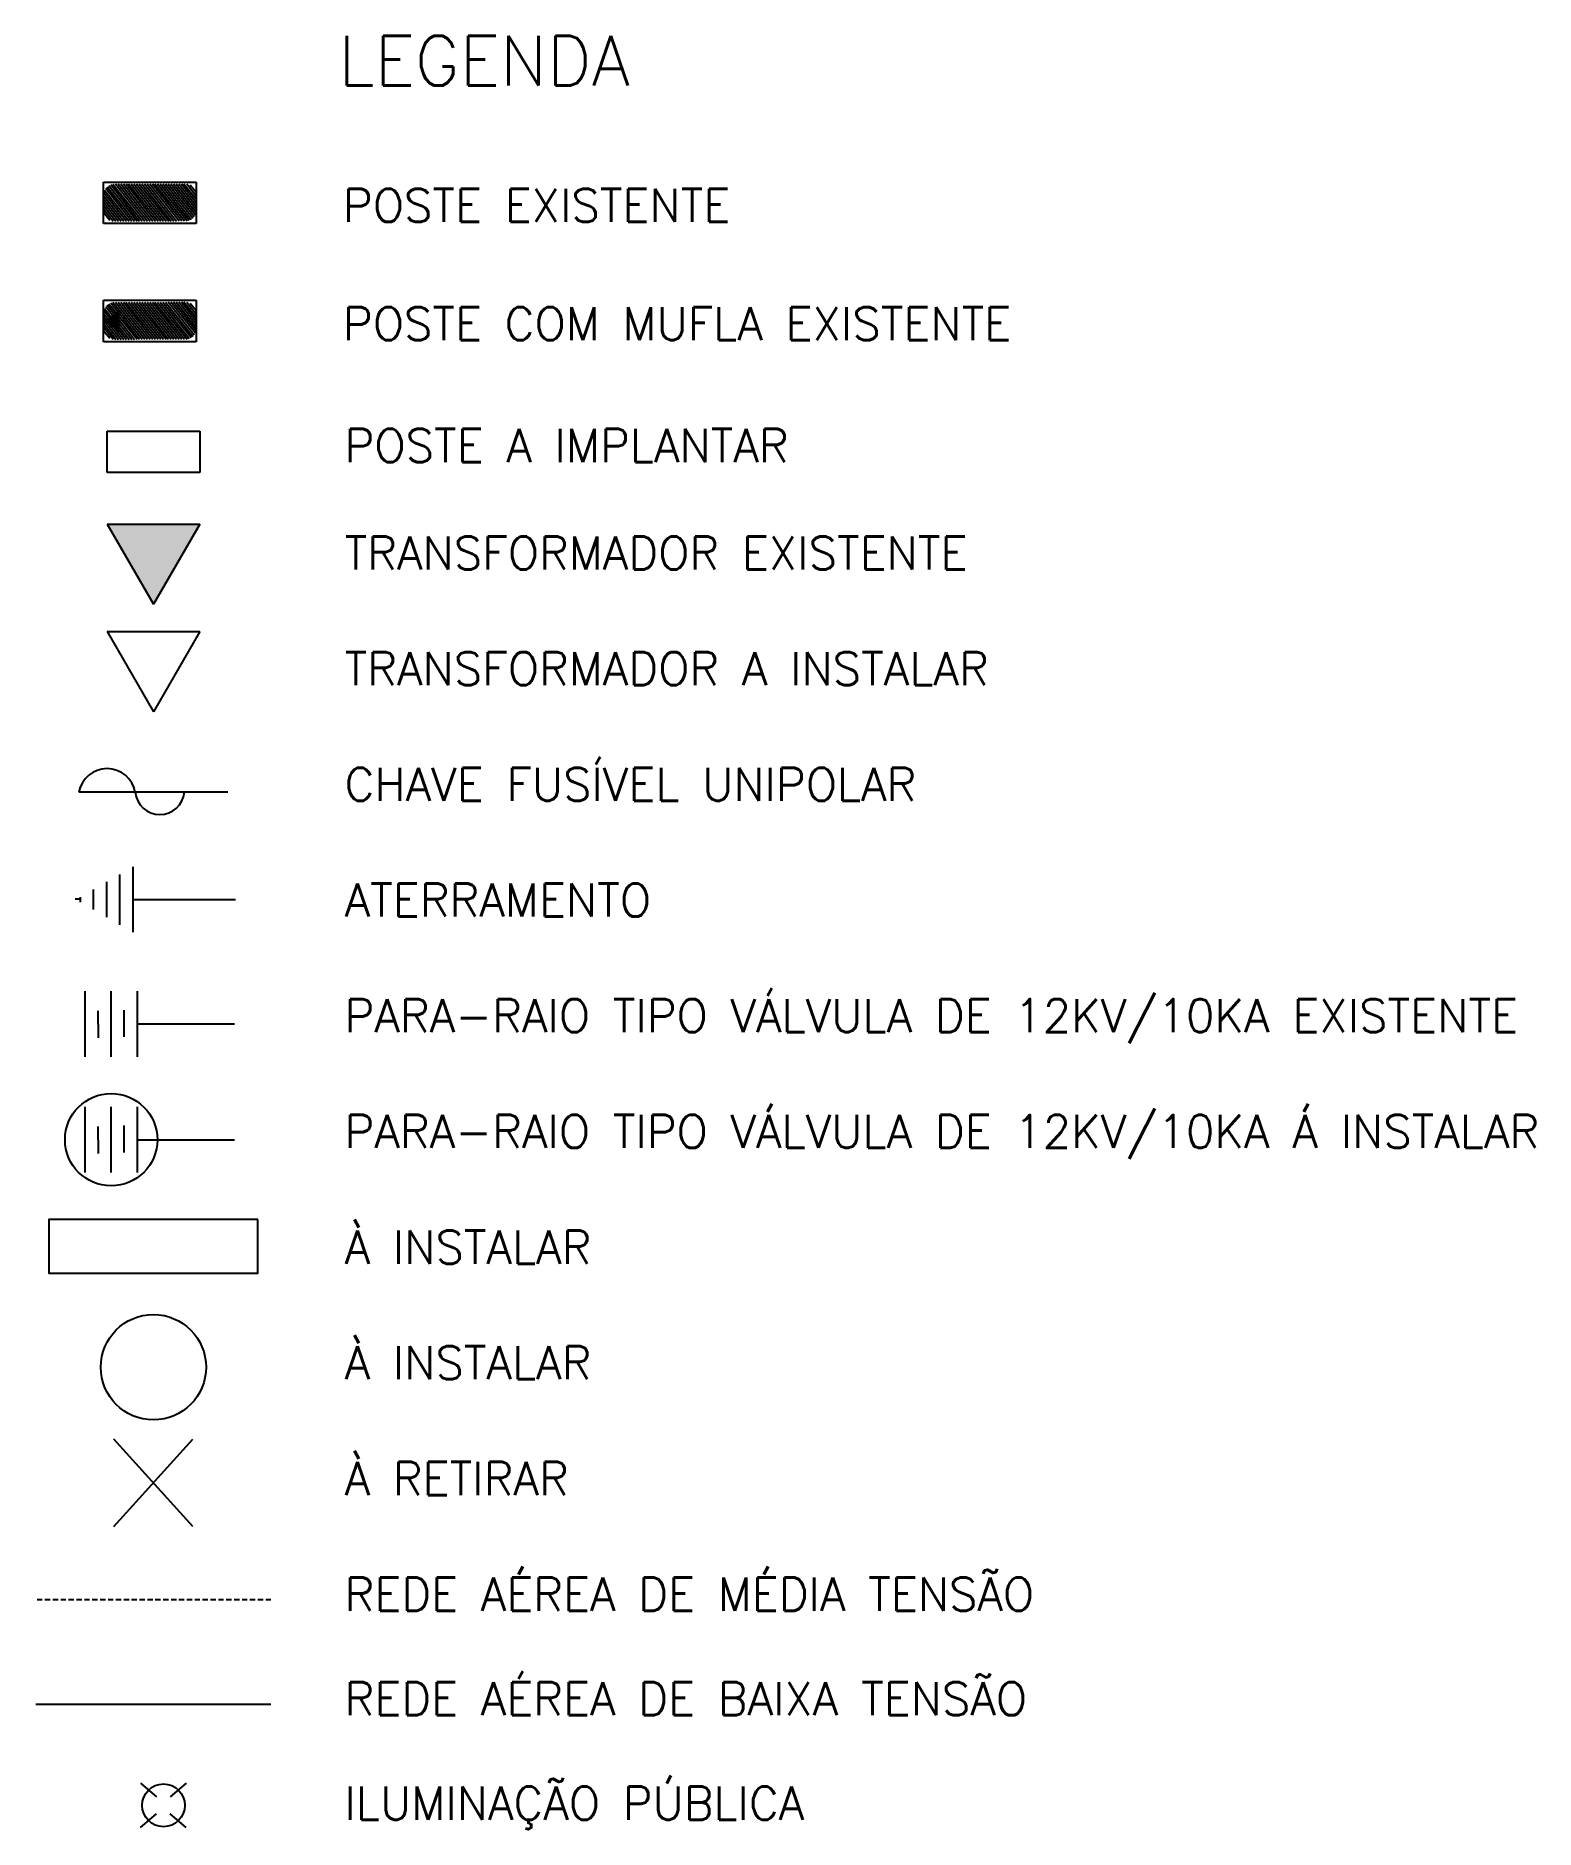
# Model space of a CAD drawing. Header units: metres. Extents: x 2259 to 2924, y 760 to 1225.
# Drawn here: x 2833.6 to 2924.1, y 897.7 to 1006 of the extents above; entities that cross this region are included whole.
import ezdxf

# ---------------------------------------------------------------- set-up
doc = ezdxf.new("R2010")
doc.units = ezdxf.units.M
doc.linetypes.add('HIDDEN', pattern=[9.525, 6.35, -3.175])
for name, color, linetype in [('BAIXA TENSÃO', 1, 'Continuous'), ('CARIMBO', 7, 'Continuous'), ('COTA', 2, 'Continuous'), ('MOLDURA 01', 9, 'Continuous')]:
    doc.layers.add(name, color=color, linetype=linetype)
doc.styles.add('ROMANS', font='ROMANS.SHX')

msp = doc.modelspace()

# ---------------------------------------------------------------- texts
at = {"layer": 'CARIMBO', "style": 'ROMANS'}
msp.add_text('LEGENDA', height=3, dxfattribs=at).set_placement((2851.85, 1003.04))
at = {"layer": 'CARIMBO', "color": 7, "style": 'ROMANS'}
for s, p in [('POSTE EXISTENTE', (2852.13, 994.8)), ('POSTE COM MUFLA EXISTENTE', (2852.13, 987.66)), ('POSTE A IMPLANTAR ', (2852.23, 980.3)), ('TRANSFORMADOR EXISTENTE', (2852.23, 973.81)), ('TRANSFORMADOR A INSTALAR', (2852.23, 966.83)), ('CHAVE FUSÍVEL UNIPOLAR', (2852.23, 959.84)), ('ATERRAMENTO', (2852.23, 952.85)), ('PARA-RAIO TIPO VÁLVULA DE 12KV/10KA EXISTENTE', (2852.23, 945.87)), ('PARA-RAIO TIPO VÁLVULA DE 12KV/10KA Á INSTALAR', (2852.23, 938.88)), ('À INSTALAR', (2852.23, 931.89)), ('À INSTALAR', (2852.23, 924.91)), ('À RETIRAR', (2852.23, 917.92)), ('REDE AÉREA DE MÉDIA TENSÃO', (2852.23, 910.93)), ('REDE AÉREA DE BAIXA TENSÃO', (2852.23, 904.62)), ('ILUMINAÇÃO PÚBLICA', (2852.23, 898.31))]:
    msp.add_text(s, height=2, dxfattribs=at).set_placement(p)

# ---------------------------------------------------------------- hatches: boundary and pattern name
at = {"linetype": 'Continuous', "ltscale": 0.25}
msp.add_hatch(color=256, dxfattribs=at).paths.add_polyline_path([(2837.67, 988.82), (2838.59, 988.19), (2838.59, 989.44)])
msp.add_hatch(color=256).paths.add_polyline_path([(2843.48, 976.56), (2837.88, 976.56), (2840.68, 971.71)])
at = {"layer": 'CARIMBO', "ltscale": 0.5}
h = msp.add_hatch(dxfattribs=at)
h.set_pattern_fill('ANSI31', color=256, angle=-96.5733, style=0)
h.set_pattern_definition([(308.4267464632, (-740993.27242, -9439033.19164), (0.0979254264453, 0.077689193943), [])])
h.paths.add_polyline_path([(2843.27, 996.52, 0.366178), (2842.61, 997.09), (2838.33, 997.08, 0.414214), (2837.66, 996.4), (2837.66, 995.5, 0.414214), (2838.34, 994.83), (2842.61, 994.84, 0.361861), (2843.27, 995.39)])
h = msp.add_hatch(dxfattribs=at)
h.set_pattern_fill('ANSI31', color=256, angle=-96.5733, style=0)
h.set_pattern_definition([(308.4267464632, (-740993.27242, -9439040.33307), (0.0979254264453, 0.077689193943), [])])
h.paths.add_polyline_path([(2843.27, 989.38, 0.366178), (2842.61, 989.95), (2838.33, 989.94, 0.414214), (2837.66, 989.26), (2837.66, 988.36, 0.414214), (2838.34, 987.69), (2842.61, 987.7, 0.361861), (2843.27, 988.25)])

# ---------------------------------------------------------------- linework, layer by layer
at = {"linetype": 'Continuous', "ltscale": 0.25}
for p, q in [((2838.59, 988.19), (2838.59, 989.44)), ((2843.07, 916.01), (2838.28, 921.29)), ((2838.28, 916.01), (2843.07, 921.29))]:
    msp.add_line(p, q, dxfattribs=at)
at = {"color": 4, "linetype": 'HIDDEN', "ltscale": 0.05}
msp.add_line((2847.78, 911.59), (2833.58, 911.59), dxfattribs=at)
for p, q in [((2839.91, 900.52), (2840.87, 899.7)), ((2842.66, 900.52), (2841.7, 899.7)), ((2839.91, 897.84), (2840.87, 898.66)), ((2842.66, 897.84), (2841.7, 898.66))]:
    msp.add_line(p, q)
for centre, radius in [((2838.13, 939.38), 2.79), ((2841.29, 899.18), 1.29)]:
    msp.add_circle(centre, radius)
at = {"layer": 'BAIXA TENSÃO'}
msp.add_line((2833.58, 905.3), (2847.78, 905.3), dxfattribs=at)
at = {"layer": 'CARIMBO', "color": 7}
for p, q in [((2837.88, 976.56), (2843.48, 976.56)), ((2837.88, 976.56), (2840.68, 971.71)), ((2843.48, 976.56), (2840.68, 971.71)), ((2837.88, 970.07), (2843.48, 970.07)), ((2837.88, 970.07), (2840.68, 965.22)), ((2843.48, 970.07), (2840.68, 965.22)), ((2845.17, 960.37), (2836.18, 960.37))]:
    msp.add_line(p, q, dxfattribs=at)
at = {"layer": 'CARIMBO', "color": 7, "linetype": 'Continuous'}
for p, q in [((2838.64, 955.4), (2838.64, 952.36)), ((2839.43, 955.86), (2839.43, 951.91)), ((2837.05, 954.49), (2837.05, 953.28)), ((2837.85, 954.95), (2837.85, 952.82)), ((2836.25, 953.9), (2835.95, 953.9)), ((2836.26, 954.03), (2836.26, 953.73)), ((2839.43, 953.88), (2845.64, 953.88)), ((2836.55, 944.39), (2836.55, 948.35)), ((2838.13, 944.38), (2838.13, 948.35)), ((2839.71, 944.39), (2839.71, 948.35)), ((2837.36, 945.54), (2837.35, 947.16)), ((2838.92, 945.59), (2838.92, 947.21)), ((2836.55, 937.4), (2836.55, 941.36)), ((2838.13, 937.4), (2838.13, 941.36)), ((2839.71, 937.4), (2839.71, 941.36)), ((2837.36, 938.55), (2837.35, 940.17)), ((2838.92, 938.6), (2838.92, 940.23))]:
    msp.add_line(p, q, dxfattribs=at)
at = {"layer": 'CARIMBO', "color": 7}
msp.add_lwpolyline([(2846.99, 934.55), (2834.36, 934.55), (2834.36, 931.31), (2846.99, 931.31)], close=True, dxfattribs=at)
msp.add_circle((2840.68, 925.64), 3.18, dxfattribs=at)
for centre, radius, start, end in [((2837.88, 960.06), 1.73, 10.2329, 169.7671), ((2841.07, 960.51), 1.49, 185.3824, 354.6176)]:
    msp.add_arc(centre, radius, start, end, dxfattribs=at)
at = {"layer": 'COTA', "color": 0}
for p, q in [((2839.71, 946.37), (2845.58, 946.37)), ((2839.71, 939.38), (2845.58, 939.38))]:
    msp.add_line(p, q, dxfattribs=at)
at = {"layer": 'MOLDURA 01'}
for p, q in [((2837.67, 997.21), (2843.27, 997.21)), ((2837.67, 994.71), (2837.67, 997.21)), ((2843.27, 997.21), (2843.27, 994.71)), ((2843.27, 994.71), (2837.67, 994.71)), ((2837.67, 990.07), (2843.27, 990.07)), ((2837.67, 987.57), (2837.67, 990.07)), ((2843.27, 990.07), (2843.27, 987.57)), ((2843.27, 987.57), (2837.67, 987.57)), ((2837.88, 982.17), (2843.48, 982.17)), ((2837.88, 979.67), (2837.88, 982.17)), ((2843.48, 982.17), (2843.48, 979.67)), ((2843.48, 979.67), (2837.88, 979.67))]:
    msp.add_line(p, q, dxfattribs=at)

msp.set_redraw_order([(e.dxf.handle, doc.entitydb.next_handle()) for e in msp.query("TEXT MTEXT ATTDEF DIMENSION ARC_DIMENSION")])  # texts and dimensions are drawn at this point

doc.saveas('drawing.dxf')
